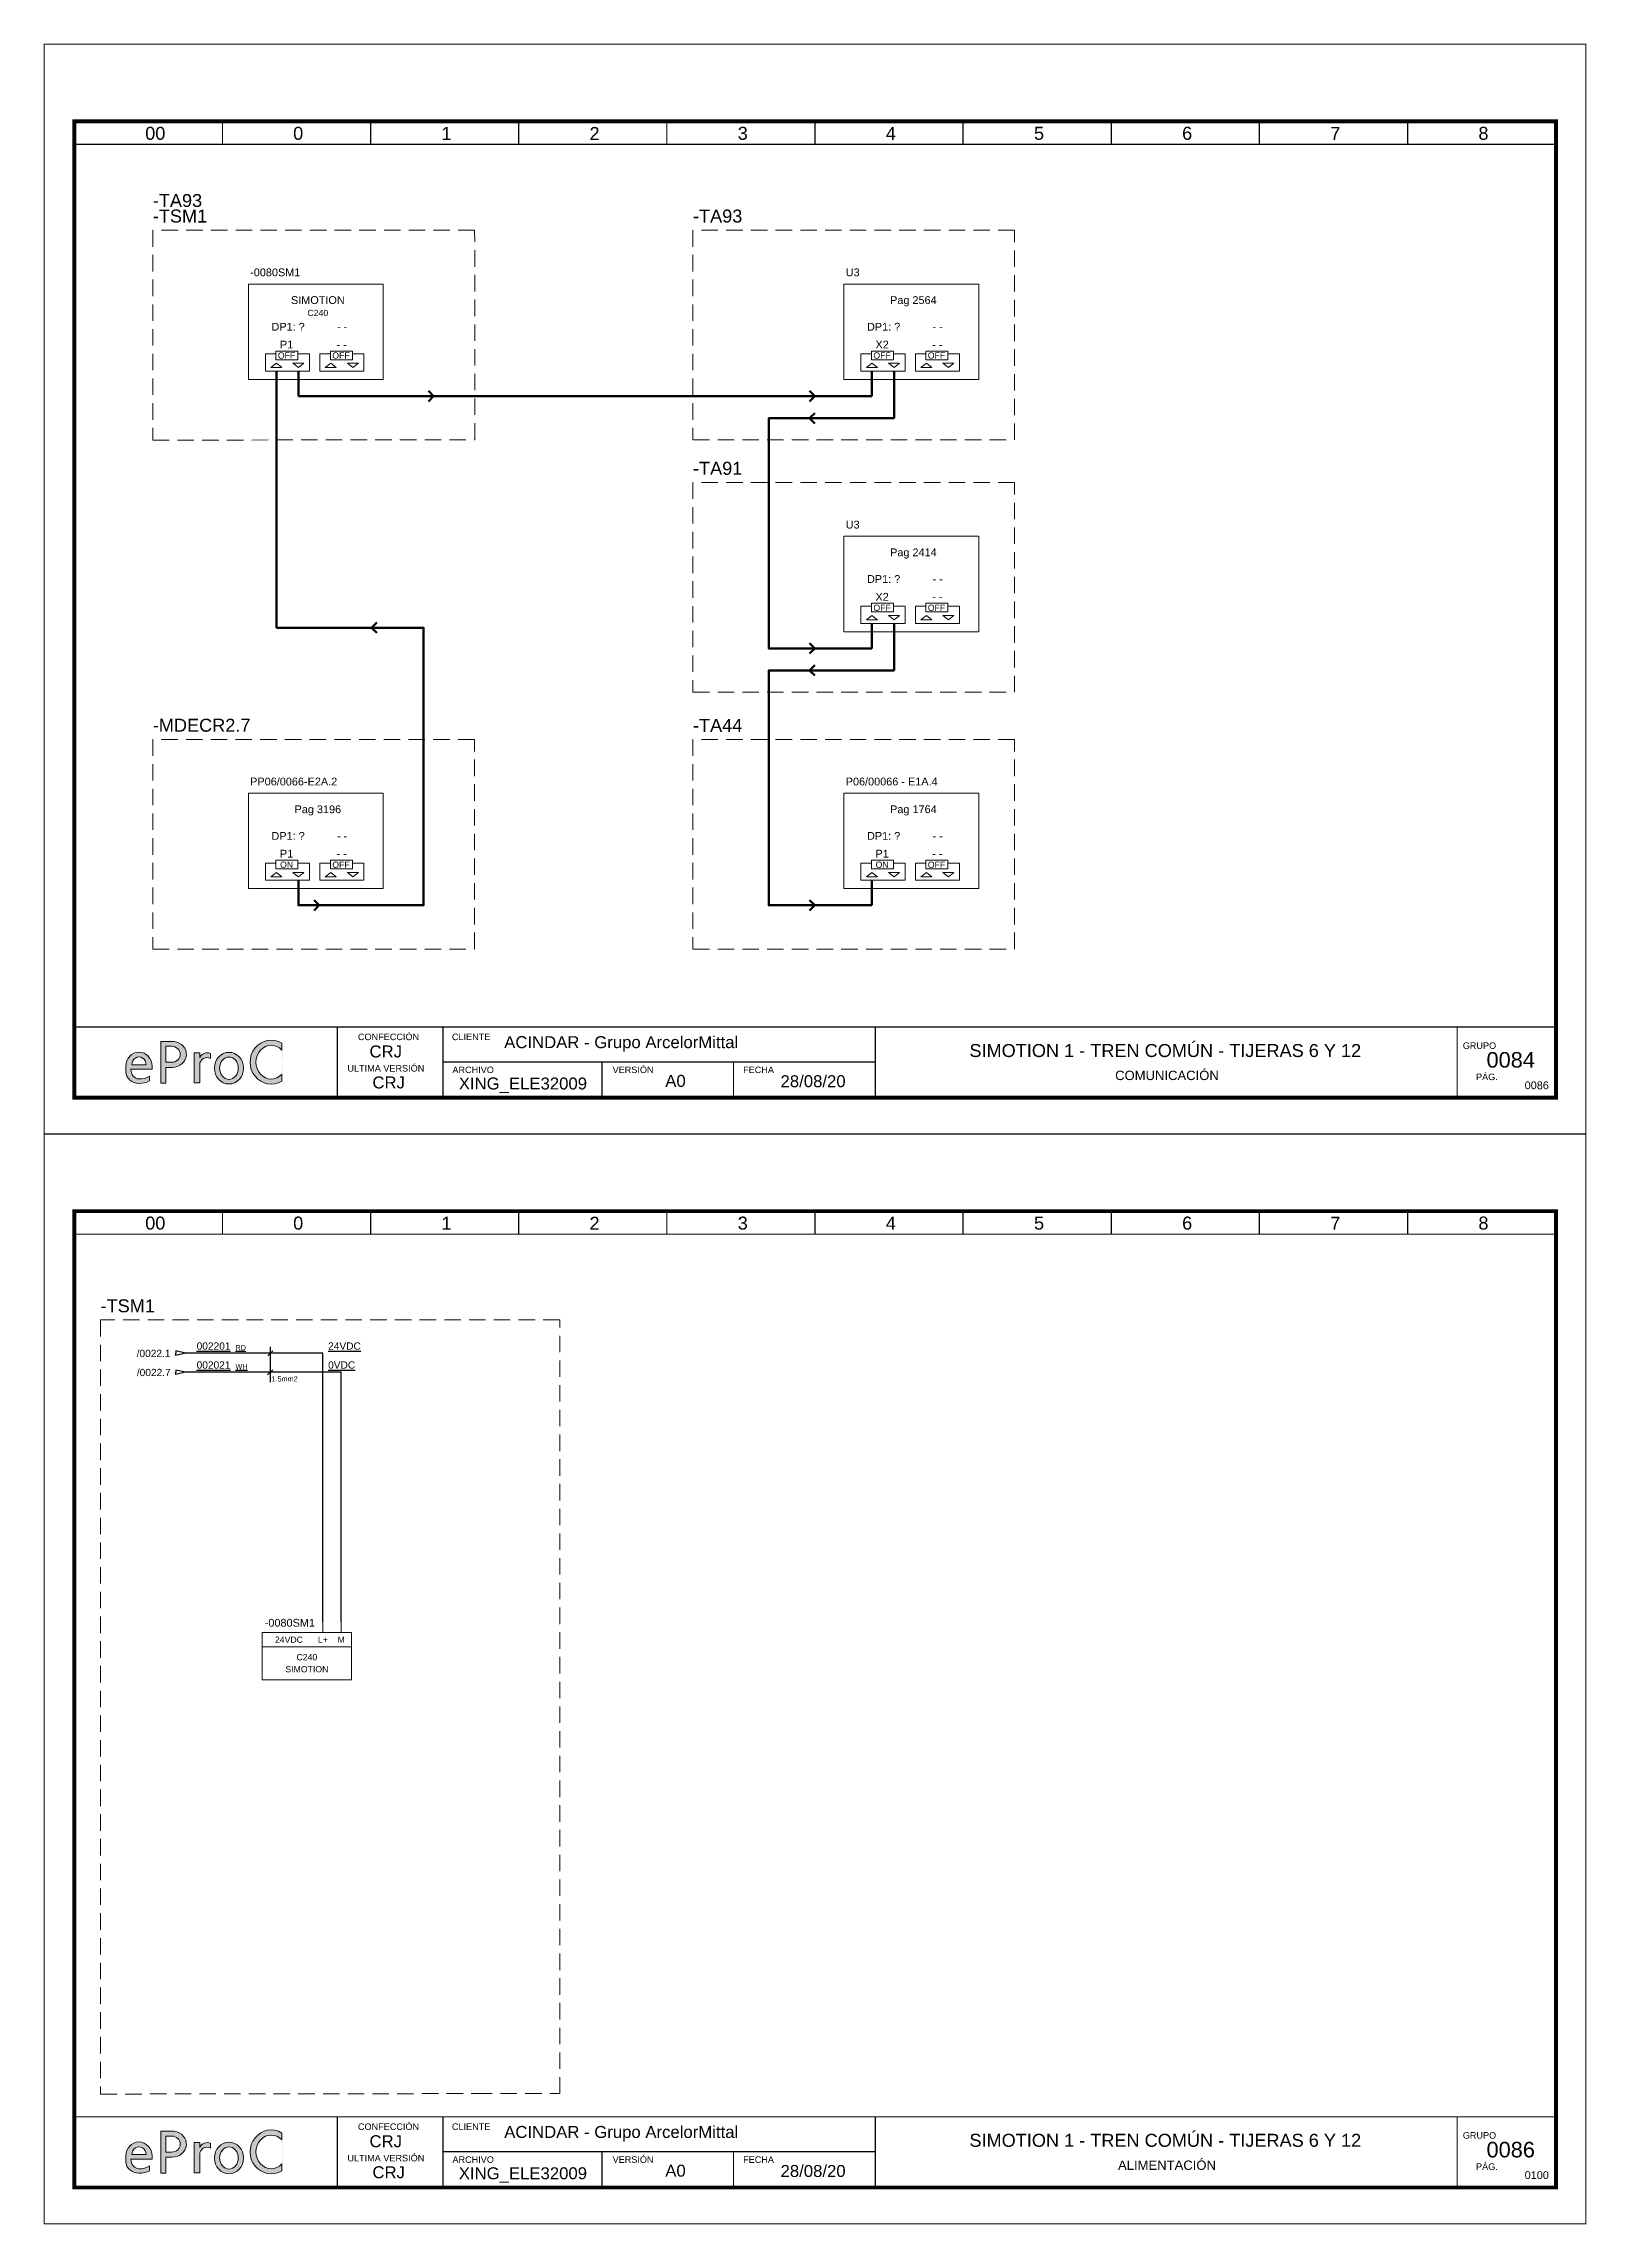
# Model space of a CAD drawing. Header units: millimetres. Extents: x 0 to 14510, y -7775 to 297.
# Drawn here: x 389.8 to 687, y -2793.9 to -2373.7 of the extents above; entities that cross this region are included whole.
import ezdxf
from ezdxf.enums import TextEntityAlignment as Align

# ---------------------------------------------------------------- set-up
doc = ezdxf.new("R2010")
doc.units = ezdxf.units.MM
doc.linetypes.add('HIDDEN2', pattern=[4.762499999999999, 3.175, -1.5875])
for name, color, linetype, lineweight in [('Cables eProC', 81, 'Continuous', 25), ('eProC - L2', 41, 'Continuous', 20), ('Referencias eProC', 61, 'Continuous', 25), ('Rótulo eProC', 222, 'Continuous', 25), ('Textos eProC', 41, 'Continuous', 25)]:
    doc.layers.add(name, color=color, linetype=linetype, lineweight=lineweight)
doc.layers.add('TEXTOS', color=150, linetype='Continuous')
doc.styles.get("Standard").update_dxf_attribs({"font": 'arial.ttf'})

msp = doc.modelspace()

# ---------------------------------------------------------------- texts
at = {"layer": 'Cables eProC', "attachment_point": 1}
for s, insert, char_height in [('{\\L002201}', (419.2817835698725, -2623.941979728437), 1.4), ('{\\LRD}', (426.7599362474057, -2624.453952546691), 1), ('{\\L24VDC}', (444.6163067995067, -2623.941979728437), 1.4), ('{\\L002021}', (419.2817835698725, -2627.594575279702), 1.4), ('{\\LWH}', (426.7599362474057, -2628.106548097956), 1), ('{\\L0VDC}', (444.6163067995067, -2627.594575279702), 1.4)]:
    msp.add_mtext_dynamic_manual_height_columns(s, width=4.535518463554467, gutter_width=12.5, heights=[0], dxfattribs=dict(at, insert=insert, char_height=char_height))
at = {"layer": 'TEXTOS', "insert": (433.7015547342244, -2630.472847469623), "char_height": 1, "attachment_point": 1}
msp.add_mtext_dynamic_manual_height_columns('1.5mm2', width=11.45518471732066, gutter_width=12.5, heights=[0], dxfattribs=at)
at = {"layer": 'Textos eProC', "char_height": 2.5, "attachment_point": 7}
for s, insert in [('-TA93', (410.8359350323572, -2405.183340932724)), ('-TSM1', (410.8359350323572, -2408.178570535857)), ('-TA93', (514.9121957039297, -2408.178570535845)), ('-TA91', (514.9121957039297, -2456.785681988269)), ('-MDECR2.7', (410.8359350323572, -2506.29509812067)), ('-TA44', (514.9121957039297, -2506.29509812067)), ('-TSM1', (400.7685693987003, -2618.178570535857))]:
    msp.add_mtext_dynamic_manual_height_columns(s, width=18.31215520775731, gutter_width=12.5, heights=[0], dxfattribs=dict(at, insert=insert))

# ---------------------------------------------------------------- blocks, each defined once
blk = doc.blocks.new('eProC - Rótulo')
at = {"layer": 'eProC - L2', "lineweight": 0}
h = blk.add_hatch(color=256, dxfattribs=at)
h.dxf.hatch_style = 1
edge = h.paths.add_edge_path()
edge.add_ellipse((18.25213672028826, -196.9261742999511), major_axis=(0, 2.69398394157768), ratio=0.9394639537380453, start_angle=270, end_angle=450)
edge.add_line((15.721235915227, -196.9261742999488), (15.721235915227, -198.0262406689194))
edge.add_ellipse((18.25213672028826, -198.0262406689176), major_axis=(-2.530900805061371, 0), ratio=0.8765219452336325, start_angle=0, end_angle=90.00000003045925)
edge.add_arc((18.27335383050047, -195.5607843947532), 4.683894425901206, 269.7404606443341, 295.7776069626162)
edge.add_line((20.31028205640587, -199.7785788889764), (20.29822599010674, -198.8274645321544))
edge.add_arc((18.53107238730183, -196.3659306924278), 3.030178328089625, 264.718299702173, 305.6748497988437, ccw=False)
edge.add_ellipse((18.25213672028826, -197.5293953656246), major_axis=(0, -1.853847971147125), ratio=0.8438195784126398, start_angle=270, end_angle=360, ccw=False)
edge.add_line((16.68782350683375, -197.5293953656246), (20.78303752534953, -197.5293953656246))
edge.add_line((20.78303752534953, -197.5293953656246), (20.78303752534964, -196.9261742999511))
edge = h.paths.add_edge_path(flags=16)
edge.add_line((19.61407906036493, -196.6747056132363), (16.8901943802116, -196.6747056132363))
edge.add_ellipse((18.25213672028826, -196.6524970348587), major_axis=(0, 1.493762606582783), ratio=0.9118536529786326, start_angle=269.14812120263406, end_angle=450.85187879736594, ccw=False)
edge = h.paths.add_edge_path()
edge.add_ellipse((24.53606879678694, -194.6480166949741), major_axis=(2.859551306712874, 0), ratio=0.8879042817777737, start_angle=271.7431843167558, end_angle=440.0131197538371)
edge.add_line((25.03197981647497, -192.1474811884746), (22.43893209419025, -192.1474811884746))
edge.add_line((22.43893209419025, -192.1474811884746), (22.43893209419025, -197.188480772912))
edge.add_line((22.43893209419025, -197.188480772912), (22.43893209419025, -200.2321034925712))
edge.add_line((22.43893209419025, -200.2321034925712), (23.45480529619465, -200.2321034925712))
edge.add_line((23.45480529619465, -200.2321034925712), (23.45480529619465, -197.1858495332467))
edge.add_line((23.45480529619465, -197.1858495332467), (24.62305523908697, -197.1858495332467))
edge = h.paths.add_edge_path(flags=16)
edge.add_line((23.45480529619465, -196.1897923405218), (23.45480529619465, -193.1062410494224))
edge.add_line((23.45480529619465, -193.1062410494224), (24.53606879676522, -193.1062410494224))
edge.add_ellipse((24.53606879678694, -194.6480166949741), major_axis=(1.681458667494562, 0), ratio=0.9169274721736568, start_angle=270, end_angle=450, ccw=False)
edge.add_line((24.53606879683048, -196.1897923405218), (23.45480529619465, -196.1897923405218))
h.paths.add_polyline_path([(28.88337502731326, -200.1686943225809), (29.96274090268548, -200.1686943225809), (29.96274090268548, -196.6621550902314, -0.5790308252155739), (32.03007794970472, -195.4418327159001), (32.03007794970472, -194.4851599634876, 0.4270023526849942), (29.96274090268548, -195.3092403231453), (29.96274090268548, -194.3667890582274), (28.88337502731326, -194.3667890582274)])
edge = h.paths.add_edge_path()
edge.add_ellipse((35.59266709558801, -197.314602608275), major_axis=(0, 3.050109259531877), ratio=0.9167500623092966, start_angle=0, end_angle=360)
edge = h.paths.add_edge_path(flags=16)
edge.add_ellipse((35.59266709558801, -197.314602608275), major_axis=(0, 2.152249407964542), ratio=0.8331707360348017, start_angle=0, end_angle=360)
edge = h.paths.add_edge_path()
edge.add_ellipse((43.71944930917152, -196.1511172593932), major_axis=(0, -3.250497670981453), ratio=0.9018554990975474, start_angle=135.331656941236, end_angle=404.668343058764, ccw=False)
edge.add_line((45.78028465666421, -193.8394023104156), (45.78028465666421, -192.5089534251097))
edge.add_ellipse((43.71944930917152, -196.1511172593932), major_axis=(0, -4.224315765563161), ratio=0.963019127378297, start_angle=149.5633998648684, end_angle=390.4366001351317)
edge.add_line((45.78028465666421, -199.7932810936768), (45.78028465666421, -198.4628322083709))
at = {"layer": 'eProC - L2', "lineweight": 5, "const_width": 0.233}
for points in [[(0, 0), (297, 0), (297, -210.0000000000002), (0, -210), (0, 0)], [(5.783499999999549, -189.4009999999998), (291.2164999999995, -189.4009999999998)], [(56.47486139750822, -202.9226231724861), (56.47486139750822, -189.3236231724859)], [(76.84365215121034, -202.9226231724861), (76.84365215121034, -189.3236231724859)], [(160.1370160879637, -203), (160.1370160879637, -189.4009999999998)], [(76.84365215121034, -196.123123172486), (160.1370160879637, -196.123123172486)], [(107.4632783138395, -202.9226231724861), (107.4632783138395, -196.123123172486)], [(132.7952386088173, -202.9226231724861), (132.7952386088173, -196.123123172486)]]:
    blk.add_lwpolyline(points, dxfattribs=at)
at = {"layer": 'eProC - L2', "lineweight": 40, "const_width": 0.75}
blk.add_lwpolyline([(5.783499999999549, -203), (291.2505000000001, -203), (291.2850000000003, -14.87246776690426), (5.817999999999756, -14.87246776690426)], close=True, dxfattribs=at)
at = {"layer": 'eProC - L2', "lineweight": 5, "const_width": 0.233}
for points in [[(34.34049999999991, -19.30656616285751), (5.783499999999663, -19.30656616285751), (5.783499999999549, -14.87246776690426), (34.34049999999979, -14.87246776690426)], [(62.89750000000026, -19.30656616285751), (34.34050000000002, -19.30656616285751), (34.34049999999979, -14.87246776690426), (62.89750000000004, -14.87246776690426)], [(91.4375, -19.30656616285796), (62.88049999999976, -19.30656616285796), (62.88049999999976, -14.87246776690426), (91.4375, -14.87246776690426)], [(119.9608131526145, -19.30656616285796), (91.40381315261425, -19.30656616285796), (91.40381315261413, -14.87246776690472), (119.9608131526143, -14.87246776690472)], [(148.517813152615, -19.30656616285796), (119.9608131526147, -19.30656616285796), (119.9608131526143, -14.87246776690472), (148.5178131526145, -14.87246776690472)], [(177.0578131526145, -19.30656616285842), (148.5008131526142, -19.30656616285842), (148.5008131526142, -14.87246776690472), (177.0578131526145, -14.87246776690472)], [(205.581126305229, -19.30656616285751), (177.0241263052287, -19.30656616285751), (177.0241263052285, -14.87246776690426), (205.5811263052287, -14.87246776690426)], [(234.1381263052294, -19.30656616285751), (205.5811263052292, -19.30656616285751), (205.5811263052287, -14.87246776690426), (234.138126305229, -14.87246776690426)], [(262.6781263052289, -19.30656616285796), (234.1211263052287, -19.30656616285796), (234.1211263052287, -14.87246776690426), (262.6781263052289, -14.87246776690426)], [(291.2014394578434, -19.30656616285751), (262.6444394578432, -19.30656616285751), (262.644439457843, -14.87246776690426), (291.2014394578432, -14.87246776690426)]]:
    blk.add_lwpolyline(points, close=True, dxfattribs=at)
at = {"layer": 'eProC - L2', "lineweight": 0}
for points in [[(22.43893209419025, -197.188480772912), (22.43893209419025, -192.1474811884746), (25.03197981648179, -192.1474811884746)], [(23.45480529619465, -197.188480772912), (23.45480529619465, -200.2321034925712), (22.43893209419025, -200.2321034925712), (22.43893209419025, -192.1474811884746), (23.45480529619465, -192.1474811884746)], [(23.45480529619465, -193.1062410494224), (23.45480529619465, -196.1897923405218)], [(24.5360687967883, -193.1062410494224), (23.45480529619465, -193.1062410494224), (23.45480529619465, -196.1897923405218), (24.5360687967883, -196.1897923405218)], [(45.78028465666421, -192.5089534251097), (45.78028465666421, -193.8394023104156)], [(15.721235915227, -196.9261742999511), (15.721235915227, -198.0262406689176)], [(16.89019438021217, -196.6747056132363), (19.61407906036425, -196.6747056132363)], [(20.78303752534953, -197.5293953656246), (20.78303752534953, -196.9261742999511)], [(24.62305523906866, -197.1858495332467), (23.45480529619465, -197.1858495332467)], [(29.96274090268548, -196.6284768904829), (29.96274090268548, -200.1686943225809), (28.88337502731326, -200.1686943225809), (28.88337502731326, -194.3667890582274), (29.96274090268548, -194.3667890582274), (29.96274090268548, -195.3092403231431)], [(32.03007794970472, -195.4418327159001), (32.03007794970472, -194.4851599634871)], [(20.78303752534953, -197.5293953656246), (16.68782350683296, -197.5293953656246)], [(20.31028205640587, -199.7785788889755), (20.29822599010674, -198.8274645321535)], [(45.78028465666421, -198.4628322083713), (45.78028465666421, -199.7932810936768)]]:
    blk.add_lwpolyline(points, dxfattribs=at)
at = {"layer": 'eProC - L2', "lineweight": 0, "const_width": 0.233}
blk.add_lwpolyline([(272.2141748043123, -203), (272.2141748043123, -189.4009999999998)], dxfattribs=at)
at = {"layer": 'eProC - L2', "lineweight": 0}
for centre, radius, start, end in [((31.34663979589845, -196.6453159903344), 1.384001337398694, 60.40847701888465, 180.6971331110832), ((31.39091835090221, -195.8868887166072), 1.540574078083927, 65.48798580094844, 157.9783705209563), ((18.53107238730195, -196.3659306924278), 3.030178328089643, 264.7182996994936, 305.674849798842), ((18.27335383050047, -195.5607843947532), 4.683894425901305, 269.7404606254545, 295.7776069626336)]:
    blk.add_arc(centre, radius, start, end, dxfattribs=at)
for centre, major_axis, ratio, start_param, end_param in [((24.53606879678694, -194.6480166949741), (1.681458667494562, 0), 0.9169274721736568, 4.71238898038469, 7.853981633974483), ((24.53606879678694, -194.6480166949741), (2.859551306712874, 0), 0.8879042817777737, 4.742813286181207, 7.679677691676559), ((43.71944930917152, -196.1511172593932), (0, -4.224315765563161), 0.963019127378297, 2.610373768118795, 6.814404192650585), ((43.71944930917152, -196.1511172593932), (0, -3.250497670981453), 0.9018554990975474, 2.361982995804007, 7.062794964965373), ((18.25213672028826, -196.9261742999511), (0, 2.69398394157768), 0.9394639537380453, 4.71238898038469, 7.853981633974483), ((18.25213672028826, -196.6524970348587), (0, 1.493762606582783), 0.9118536529786326, 4.697520890542724, 7.868849723816449), ((18.25213672028826, -198.0262406689176), (-2.530900805061371, 0), 0.8765219452336325, 0, 1.570796327326511), ((18.25213672028826, -197.5293953656246), (0, -1.853847971147125), 0.8438195784126398, 4.71238898038469, 6.283185307179586)]:
    blk.add_ellipse(centre, major_axis=major_axis, ratio=ratio, start_param=start_param, end_param=end_param, dxfattribs=at)
for major_axis, ratio in [((0, 3.050109259531877), 0.9167500623092966), ((0, 2.152249407964542), 0.8331707360348017)]:
    blk.add_ellipse((35.59266709558801, -197.314602608275), major_axis=major_axis, ratio=ratio, dxfattribs=at)
at = {"layer": 'eProC - L2', "lineweight": 20, "char_height": 2.5, "attachment_point": 7}
for s, insert in [('{\\fArial|b0|i0|c0|p18;00}', (19.45209767577444, -18.45176193203861)), ('{\\fArial|b0|i0|c0|p18;0}', (47.95841082838848, -18.45176193204053)), ('{\\fArial|b0|i0|c0|p18;1}', (76.51541082838872, -18.45176193203906)), ('{\\fArial|b0|i0|c0|p18;2}', (105.0554108283887, -18.45176193203906)), ('{\\fArial|b0|i0|c0|p18;3}', (133.6124108283885, -18.45176193203906)), ('{\\fArial|b0|i0|c0|p18;4}', (162.1354108283886, -18.45176193203906)), ('{\\fArial|b0|i0|c0|p18;5}', (190.6924108283889, -18.45176193203906)), ('{\\fArial|b0|i0|c0|p18;6}', (219.2324108283888, -18.45176193203906)), ('{\\fArial|b0|i0|c0|p18;7}', (247.7714108283886, -18.45176193203906)), ('{\\fArial|b0|i0|c0|p18;8}', (276.3114108283885, -18.45176193203906))]:
    blk.add_mtext(s, dxfattribs=dict(at, insert=insert))
at = {"layer": 'eProC - L2', "attachment_point": 7}
for s, insert, char_height in [('{\\fArial|b0|i0|c0|p18;CONFECCIÓN }', (60.44413231986846, -191.9323770540059), 1.255239842187869), ('{\\fArial|b0|i0|c0|p18;CRJ}', (62.66984818896753, -195.2786288782686), 2.305149634601388), ('{\\fArial|b0|i0|c0|p18;CLIENTE}', (78.54848969712793, -191.9323770540059), 1.255239842187869), ('{\\fArial|b0|i0|c0|p18;ACINDAR - Grupo ArcelorMittal}', (88.62083612340257, -194.1530265221377), 2.305149634601388), ('{\\fArial|b0|i0|c0|p18;GRUPO}', (273.3085936568314, -193.6147217329662), 1.255239842187869), ('{\\fArial|b0|i0|c0|p18;ULTIMA VERSIÓN}', (58.41840193245116, -197.989487357172), 1.255239842187869), ('{\\fArial|b0|i0|c0|p18;ARCHIVO}', (78.64627760704661, -198.2800028847432), 1.255239842187869), ('{\\fArial|b0|i0|c0|p18;VERSIÓN}', (109.503126452717, -198.2800028847432), 1.255239842187869), ('{\\fArial|b0|i0|c0|p18;FECHA}', (134.6501022744314, -198.2800028847432), 1.255239842187869), ('{\\fArial|b0|i0|c0|p18;CRJ}', (63.23684171670493, -201.2539878171506), 2.305149634601388), ('{\\fArial|b0|i0|c0|p18;XING_ELE32009}', (79.87327899639467, -202.087657779754), 2.305149634601388), ('{\\fArial|b0|i0|c0|p18;A0}', (119.6550813409899, -200.9525265221378), 2.305149634601388), ('{\\fArial|b0|i0|c0|p18;28/08/20}', (141.867730192314, -201.0108573813513), 2.305149634601388), ('{\\fArial|b0|i0|c0|p18;PÁG.}', (275.8581421672325, -199.6374450480862), 1.255239842187869)]:
    blk.add_mtext(s, dxfattribs=dict(at, insert=insert, char_height=char_height))
at = {"layer": 'eProC - L2', "insert": (215.9882582192838, -192.6668423217829), "char_height": 2.5, "width": 89.0142959662885, "attachment_point": 2}
blk.add_mtext('{\\fArial|b0|i0|c0|p18;SIMOTION 1 - TREN COMÚN - TIJERAS 6 Y 12}', dxfattribs=at)
at = {"layer": 'eProC - L2'}
for tag, p in [('GR', (284.9388241817146, -193.1055635700077)), ('PG', (284.9388241817146, -198.932405996431))]:
    blk.add_attdef(tag, text='', height=3, dxfattribs=at).set_placement(p, align=Align.MIDDLE)
blk.add_attdef('DESCRIPCIÓN', text='', height=1.8, dxfattribs=at).set_placement((216.3124805672701, -199.6093158954159), align=Align.CENTER)
blk = doc.blocks.new('eProC_NodoProfibus_01')
at = {"layer": 'eProC - L2'}
for points in [[(25.97183417336782, 0), (0, 0), (0, -18.38337432373828), (25.97183417336782, -18.38337432373828)], [(5.302181494513206, -12.91763074787559), (9.55191160189861, -12.91763074787559), (9.55191160189861, -14.57874488312791), (5.302181494513206, -14.57874488312791)], [(15.78530959510317, -12.91763074787559), (20.03503970248858, -12.91763074787559), (20.03503970248858, -14.57874488312791), (15.78530959510317, -14.57874488312791)]]:
    blk.add_lwpolyline(points, close=True, dxfattribs=at)
for points in [[(5.302181494513206, -13.45706300269921), (3.267187919849675, -13.45706300269921), (3.267187919849675, -16.77929108756234), (11.76664849283407, -16.77929108756234), (11.76664849283407, -13.45706300269921), (9.55191160189861, -13.45706300269921)], [(6.454485634720186, -16.09765482004059), (5.392053063096682, -15.26709779882458), (4.329620491473179, -16.09765482004059), (6.454485634720186, -16.09765482004059)], [(8.579350777963555, -15.26709779882458), (9.641783349587058, -16.09765482004059), (10.70421592121056, -15.26709779882458), (8.579350777963555, -15.26709779882458)], [(15.78530959510317, -13.45706300269921), (13.75031602043964, -13.45706300269921), (13.75031602043964, -16.77929108756234), (22.24977659342403, -16.77929108756234), (22.24977659342403, -13.45706300269921), (20.03503970248858, -13.45706300269921)], [(16.93761373531015, -16.09765482004059), (15.87518116368665, -15.26709779882458), (14.81274859206314, -16.09765482004059), (16.93761373531015, -16.09765482004059)], [(19.06247887855352, -15.26709779882458), (20.12491145017702, -16.09765482004059), (21.18734402180053, -15.26709779882458), (19.06247887855352, -15.26709779882458)]]:
    blk.add_lwpolyline(points, dxfattribs=at)
for tag, p in [('GXX', (0.3677576329246222, 3.651825987350094)), ('KXXX.X', (0.3349646865681279, 1.500820953100629))]:
    blk.add_attdef(tag, p, '', height=1.5, dxfattribs=at)
for tag, height, p in [('DESC1', 1.5, (13.37395459467916, -3.844435856450218)), ('DP1', 1.5, (7.639299820324595, -8.97878210896124)), ('DESC2', 1.2, (13.37395459467916, -6.17730029210361)), ('DP2', 1.5, (18.06213977069638, -8.97878210896124)), ('P1', 1.5, (7.349685138984569, -12.41005098501228)), ('P2', 1.5, (17.97725180494854, -12.41005098501137)), ('R1', 1.2, (7.349685138984569, -14.37197133017071)), ('R2', 1.2, (17.83281323957453, -14.37197133017071))]:
    blk.add_attdef(tag, text='', height=height, dxfattribs=at).set_placement(p, align=Align.CENTER)
blk = doc.blocks.new('eProC_B80_03')
at = {"layer": 'eProC - L2'}
for points in [[(0, -2.029801491128637), (0, 0)], [(3.525773258892514, -2.029801491128637), (3.525773258892514, 0)]]:
    blk.add_lwpolyline(points, dxfattribs=at)
for points in [[(-11.65892959902339, -2.029801491128637), (5.531823752000491, -2.029801491128637), (5.531823752000491, -11.16379708876502), (-11.65892959902339, -11.16379708876502)], [(-11.65892959902339, -2.029801491128637), (5.531823752000491, -2.029801491128637), (5.531823752000491, -4.757514862910284), (-11.65892959902339, -4.757514862910284)]]:
    blk.add_lwpolyline(points, close=True, dxfattribs=at)
for tag, p in [('GXX', (-11.29396888646443, 1.295610517567184)), ('UXX.X', (-11.18172382465309, -0.8984093470926382))]:
    blk.add_attdef(tag, p, '', height=1.5, dxfattribs=at)
for tag, p in [('ALIM', (-6.522334250497806, -4.006005654719047)), ('A', (0.01725586090651632, -4.006005654719047)), ('B', (3.54302911979903, -4.006005654719047)), ('DESC1', (-3.063552923511452, -7.373911156779286)), ('DESC2', (-3.063552923511452, -9.688372897267982))]:
    blk.add_attdef(tag, text='', height=1.2, dxfattribs=at).set_placement(p, align=Align.CENTER)
blk = doc.blocks.new('eProC - Referencia Cable')
at = {"layer": 'Referencias eProC'}
for points in [[(0, 0), (-1.863388116944407, 0.4313419375316698), (-1.863388116944407, 0)], [(0, 0), (-1.863388116944407, -0.4313419375316698), (-1.863388116944407, 0)]]:
    blk.add_lwpolyline(points, dxfattribs=at)
blk.add_attdef('/XX.X', text='', height=1.4, dxfattribs=at).set_placement((-2.869272252259179, -0.7328899879939854), align=Align.RIGHT)

# ---------------------------------------------------------------- linework, layer by layer
at = {"layer": 'Cables eProC', "lineweight": 50}
for p, q in [((434.651233018256, -2486.225153883586), (434.6512330182558, -2436.773945172939)), ((438.9009633047463, -2441.598477222735), (438.9009633047463, -2436.77394517294)), ((549.3929250048504, -2441.598477222737), (549.3929250048495, -2436.77394517294)), ((553.6426552913388, -2445.848207509224), (553.6426552913399, -2436.773945172941)), ((464.9364570699084, -2441.598477222735), (463.9364570699084, -2440.598477222735)), ((464.9364570699084, -2441.598477222735), (463.9364570699084, -2440.598477222735)), ((538.3628388519403, -2441.598477222738), (537.3628388519403, -2440.598477222738)), ((538.3628388519403, -2441.598477222738), (537.3628388519403, -2440.598477222738)), ((438.9009633047463, -2441.598477222735), (549.3929250048507, -2441.598477222736)), ((464.9364570699084, -2441.598477222735), (463.9364570699084, -2442.598477222735)), ((464.9364570699084, -2441.598477222735), (463.9364570699084, -2442.598477222735)), ((538.3628388519403, -2441.598477222738), (537.3628388519403, -2442.598477222738)), ((538.3628388519403, -2441.598477222738), (537.3628388519403, -2442.598477222738)), ((537.3628388519403, -2445.848207509223), (538.3628388519403, -2444.848207509223)), ((537.3628388519403, -2445.848207509223), (538.3628388519403, -2444.848207509223)), ((537.3628388519403, -2445.848207509223), (538.3628388519403, -2446.848207509223)), ((537.3628388519403, -2445.848207509223), (538.3628388519403, -2446.848207509223)), ((452.9826054680537, -2486.225153883585), (453.9826054680537, -2485.225153883585)), ((452.9826054680537, -2486.225153883585), (453.9826054680537, -2485.225153883585)), ((452.9826054680537, -2486.225153883585), (453.9826054680537, -2487.225153883585)), ((452.9826054680537, -2486.225153883585), (453.9826054680537, -2487.225153883585)), ((549.3929250048504, -2490.20558867516), (549.3929250048495, -2485.381056625363)), ((553.6426552913388, -2494.455318961647), (553.6426552913399, -2485.381056625364)), ((538.3628388519403, -2490.205588675162), (537.3628388519403, -2489.205588675162)), ((538.3628388519403, -2490.205588675162), (537.3628388519403, -2489.205588675162)), ((538.3628388519403, -2490.205588675162), (537.3628388519403, -2491.205588675162)), ((538.3628388519403, -2490.205588675162), (537.3628388519403, -2491.205588675162)), ((537.3628388519403, -2494.455318961647), (538.3628388519403, -2493.455318961647)), ((537.3628388519403, -2494.455318961647), (538.3628388519403, -2493.455318961647)), ((537.3628388519403, -2494.455318961647), (538.3628388519403, -2495.455318961647)), ((537.3628388519403, -2494.455318961647), (538.3628388519403, -2495.455318961647)), ((549.3929250048504, -2539.715004807561), (549.3929250048495, -2534.890472757765)), ((442.9084265982794, -2539.715004807563), (441.9084265982794, -2538.715004807563)), ((442.9084265982794, -2539.715004807563), (441.9084265982794, -2538.715004807563)), ((442.9084265982794, -2539.715004807563), (441.9084265982794, -2540.715004807563)), ((442.9084265982794, -2539.715004807563), (441.9084265982794, -2540.715004807563)), ((538.3628388519403, -2539.715004807563), (537.3628388519403, -2538.715004807563)), ((538.3628388519403, -2539.715004807563), (537.3628388519403, -2538.715004807563)), ((538.3628388519403, -2539.715004807563), (537.3628388519403, -2540.715004807563)), ((538.3628388519403, -2539.715004807563), (537.3628388519403, -2540.715004807563))]:
    msp.add_line(p, q, dxfattribs=at)
at = {"layer": 'Cables eProC'}
for p, q in [((443.5870151547061, -2626.02625212074), (417.1201844453869, -2626.02625212074)), ((443.587015154706, -2677.81793345687), (443.5870151547061, -2626.02625212074)), ((447.1127884135985, -2629.702682834863), (417.1538712927727, -2629.702682834863)), ((447.1127884135985, -2677.81793345687), (447.1127884135985, -2629.702682834863))]:
    msp.add_line(p, q, dxfattribs=at)
at = {"layer": 'Cables eProC', "lineweight": 50}
for points in [[(553.6426552913388, -2445.848207509224), (529.5145945027325, -2445.848207509224), (529.5145945027325, -2490.205588675162), (549.3929250048504, -2490.20558867516)], [(438.9009633047463, -2534.890472757765), (438.900963304746, -2539.715004807563), (463.0153713276668, -2539.715004807563), (463.0153713276669, -2486.225153883586), (434.651233018256, -2486.225153883586)], [(553.6426552913388, -2494.455318961647), (529.5145945027325, -2494.455318961648), (529.5145945027325, -2539.715004807563), (549.3929250048504, -2539.715004807561)]]:
    msp.add_lwpolyline(points, dxfattribs=at)
at = {"layer": 'eProC - L2', "linetype": 'HIDDEN2'}
for points in [[(410.8359350323572, -2409.619687487761), (410.835935032357, -2450.077675752052), (410.835935032357, -2450.077675752052), (472.7566262198517, -2449.988679617089), (472.9052399573754, -2449.988466020503), (472.8472195252114, -2409.619687487756), (410.8359350323572, -2409.619687487761)], [(514.9121957039297, -2409.619687487745), (514.9121957039297, -2450.033177684571)], [(514.9121957039297, -2450.033177684571), (576.8781835441041, -2450.033177684571), (576.8781835441041, -2409.619687487745), (514.9121957039297, -2409.619687487745)], [(514.9121957039297, -2458.226798940169), (514.9121957039297, -2498.640289136994)], [(514.9121957039297, -2498.640289136994), (576.8781835441041, -2498.640289136994), (576.8781835441041, -2458.226798940168), (514.9121957039297, -2458.226798940168)], [(410.8359350323572, -2507.73621507257), (410.8359350323572, -2548.149705269395)], [(410.8359350323572, -2548.149705269395), (472.8019228725316, -2548.149705269395), (472.8019228725316, -2507.736215072569), (410.8359350323572, -2507.736215072569)], [(514.9121957039297, -2507.73621507257), (514.9121957039297, -2548.149705269396)], [(514.9121957039297, -2548.149705269396), (576.8781835441041, -2548.149705269396), (576.8781835441041, -2507.73621507257), (514.9121957039297, -2507.73621507257)], [(400.7685693987003, -2619.619687487757), (400.7685693987003, -2733.971149647115), (400.7685693987003, -2768.784228429904), (473.0654189901559, -2768.695141067095), (489.2362747526785, -2768.695141067095), (489.2362747526787, -2619.619687487757), (400.7685693987003, -2619.619687487757)]]:
    msp.add_lwpolyline(points, dxfattribs=at)
at = {"layer": 'TEXTOS'}
for p, q in [((433.9873871880571, -2625.540018050238), (432.9873871880571, -2626.540018050238)), ((433.4563634324159, -2624.794701130349), (433.4563634324159, -2631.585790282502)), ((433.9563634324159, -2629.202682834863), (432.9563634324159, -2630.202682834863))]:
    msp.add_line(p, q, dxfattribs=at)

# ---------------------------------------------------------------- block references
at = {"color": 4}
ref = msp.add_blockref('eProC_NodoProfibus_01', (429.2591799551592, -2419.994654085378), dxfattribs=at)
ref.add_attrib('DP2', '- -', dxfattribs={"layer": 'eProC - L2', "height": 1.5}).set_placement((447.3213197258738, -2428.973436194363), align=Align.CENTER)
ref.add_attrib('KXXX.X', '-0080SM1', (429.5941446417273, -2418.493833132299), dxfattribs={"layer": 'eProC - L2', "height": 1.5})
ref.add_attrib('P1', 'P1', dxfattribs={"layer": 'eProC - L2', "height": 1.5}).set_placement((436.6088650941529, -2432.404705070403), align=Align.CENTER)
ref.add_attrib('DP1', 'DP1: ?', dxfattribs={"layer": 'eProC - L2', "height": 1.5}).set_placement((436.898479775482, -2428.973436194363), align=Align.CENTER)
ref.add_attrib('DESC2', 'C240', dxfattribs={"layer": 'eProC - L2', "height": 1.2}).set_placement((442.6331345498475, -2426.171954377503), align=Align.CENTER)
ref.add_attrib('DESC1', 'SIMOTION', dxfattribs={"layer": 'eProC - L2', "height": 1.5}).set_placement((442.6331345498475, -2423.839089941852), align=Align.CENTER)
ref.add_attrib('P2', '- -', dxfattribs={"layer": 'eProC - L2', "height": 1.5}).set_placement((447.2364317601168, -2432.404705070403), align=Align.CENTER)
ref.add_attrib('R1', 'OFF', dxfattribs={"layer": 'eProC - L2', "height": 1.2}).set_placement((436.6088650941529, -2434.366625415547), align=Align.CENTER)
ref.add_attrib('R2', 'OFF', dxfattribs={"layer": 'eProC - L2', "height": 1.2}).set_placement((447.0919931947574, -2434.366625415547), align=Align.CENTER)
ref = msp.add_blockref('eProC_NodoProfibus_01', (544.0008719417528, -2419.994654085378), dxfattribs=at)
ref.add_attrib('DP2', '- -', dxfattribs={"layer": 'eProC - L2', "height": 1.5}).set_placement((562.0630117124674, -2428.973436194363), align=Align.CENTER)
ref.add_attrib('KXXX.X', 'U3', (544.335836628321, -2418.493833132299), dxfattribs={"layer": 'eProC - L2', "height": 1.5})
ref.add_attrib('P1', 'X2', dxfattribs={"layer": 'eProC - L2', "height": 1.5}).set_placement((551.3505570807465, -2432.404705070403), align=Align.CENTER)
ref.add_attrib('DP1', 'DP1: ?', dxfattribs={"layer": 'eProC - L2', "height": 1.5}).set_placement((551.6401717620756, -2428.973436194363), align=Align.CENTER)
ref.add_attrib('DESC1', 'Pag 2564', dxfattribs={"layer": 'eProC - L2', "height": 1.5}).set_placement((557.3748265364411, -2423.839089941852), align=Align.CENTER)
ref.add_attrib('P2', '- -', dxfattribs={"layer": 'eProC - L2', "height": 1.5}).set_placement((561.9781237467105, -2432.404705070403), align=Align.CENTER)
ref.add_attrib('R1', 'OFF', dxfattribs={"layer": 'eProC - L2', "height": 1.2}).set_placement((551.3505570807465, -2434.366625415547), align=Align.CENTER)
ref.add_attrib('R2', 'OFF', dxfattribs={"layer": 'eProC - L2', "height": 1.2}).set_placement((561.833685181351, -2434.366625415547), align=Align.CENTER)
ref = msp.add_blockref('eProC_NodoProfibus_01', (544.0008719417528, -2468.601765537802), dxfattribs=at)
ref.add_attrib('DP2', '- -', dxfattribs={"layer": 'eProC - L2', "height": 1.5}).set_placement((562.0630117124674, -2477.580547646787), align=Align.CENTER)
ref.add_attrib('KXXX.X', 'U3', (544.335836628321, -2467.100944584723), dxfattribs={"layer": 'eProC - L2', "height": 1.5})
ref.add_attrib('P1', 'X2', dxfattribs={"layer": 'eProC - L2', "height": 1.5}).set_placement((551.3505570807465, -2481.011816522827), align=Align.CENTER)
ref.add_attrib('DP1', 'DP1: ?', dxfattribs={"layer": 'eProC - L2', "height": 1.5}).set_placement((551.6401717620756, -2477.580547646787), align=Align.CENTER)
ref.add_attrib('DESC1', 'Pag 2414', dxfattribs={"layer": 'eProC - L2', "height": 1.5}).set_placement((557.3748265364411, -2472.446201394276), align=Align.CENTER)
ref.add_attrib('P2', '- -', dxfattribs={"layer": 'eProC - L2', "height": 1.5}).set_placement((561.9781237467105, -2481.011816522827), align=Align.CENTER)
ref.add_attrib('R1', 'OFF', dxfattribs={"layer": 'eProC - L2', "height": 1.2}).set_placement((551.3505570807465, -2482.973736867971), align=Align.CENTER)
ref.add_attrib('R2', 'OFF', dxfattribs={"layer": 'eProC - L2', "height": 1.2}).set_placement((561.833685181351, -2482.973736867971), align=Align.CENTER)
ref = msp.add_blockref('eProC_NodoProfibus_01', (429.2591799551592, -2518.111181670203), dxfattribs=at)
ref.add_attrib('DP2', '- -', dxfattribs={"layer": 'eProC - L2', "height": 1.5}).set_placement((447.3213197258738, -2527.089963779188), align=Align.CENTER)
ref.add_attrib('KXXX.X', 'PP06/0066-E2A.2', (429.5941446417273, -2516.610360717124), dxfattribs={"layer": 'eProC - L2', "height": 1.5})
ref.add_attrib('P1', 'P1', dxfattribs={"layer": 'eProC - L2', "height": 1.5}).set_placement((436.6088650941529, -2530.521232655228), align=Align.CENTER)
ref.add_attrib('DP1', 'DP1: ?', dxfattribs={"layer": 'eProC - L2', "height": 1.5}).set_placement((436.898479775482, -2527.089963779188), align=Align.CENTER)
ref.add_attrib('DESC1', 'Pag 3196', dxfattribs={"layer": 'eProC - L2', "height": 1.5}).set_placement((442.6331345498475, -2521.955617526677), align=Align.CENTER)
ref.add_attrib('P2', '- -', dxfattribs={"layer": 'eProC - L2', "height": 1.5}).set_placement((447.2364317601168, -2530.521232655228), align=Align.CENTER)
ref.add_attrib('R1', 'ON', dxfattribs={"layer": 'eProC - L2', "height": 1.2}).set_placement((436.6088650941529, -2532.483153000372), align=Align.CENTER)
ref.add_attrib('R2', 'OFF', dxfattribs={"layer": 'eProC - L2', "height": 1.2}).set_placement((447.0919931947574, -2532.483153000372), align=Align.CENTER)
ref = msp.add_blockref('eProC_NodoProfibus_01', (544.0008719417528, -2518.111181670203), dxfattribs=at)
ref.add_attrib('DP2', '- -', dxfattribs={"layer": 'eProC - L2', "height": 1.5}).set_placement((562.0630117124674, -2527.089963779188), align=Align.CENTER)
ref.add_attrib('KXXX.X', 'P06/00066 - E1A.4', (544.335836628321, -2516.610360717124), dxfattribs={"layer": 'eProC - L2', "height": 1.5})
ref.add_attrib('P1', 'P1', dxfattribs={"layer": 'eProC - L2', "height": 1.5}).set_placement((551.3505570807465, -2530.521232655228), align=Align.CENTER)
ref.add_attrib('DP1', 'DP1: ?', dxfattribs={"layer": 'eProC - L2', "height": 1.5}).set_placement((551.6401717620756, -2527.089963779188), align=Align.CENTER)
ref.add_attrib('DESC1', 'Pag 1764', dxfattribs={"layer": 'eProC - L2', "height": 1.5}).set_placement((557.3748265364411, -2521.955617526677), align=Align.CENTER)
ref.add_attrib('P2', '- -', dxfattribs={"layer": 'eProC - L2', "height": 1.5}).set_placement((561.9781237467105, -2530.521232655228), align=Align.CENTER)
ref.add_attrib('R1', 'ON', dxfattribs={"layer": 'eProC - L2', "height": 1.2}).set_placement((551.3505570807465, -2532.483153000372), align=Align.CENTER)
ref.add_attrib('R2', 'OFF', dxfattribs={"layer": 'eProC - L2', "height": 1.2}).set_placement((561.833685181351, -2532.483153000372), align=Align.CENTER)
at = {"layer": 'Cables eProC'}
ref = msp.add_blockref('eProC - Rótulo', (389.9189344453871, -2373.781469838462), dxfattribs=at)
ref.add_attrib('HOJA', '0084', dxfattribs={"layer": 'Rótulo eProC', "color": 6, "height": 3}).set_placement((672.460216396531, -2569.489601985366), align=Align.MIDDLE)
ref.add_attrib('SIG', '0086', dxfattribs={"layer": 'Rótulo eProC', "color": 6, "height": 1.5}).set_placement((679.8076737603978, -2575.153103397225), align=Align.RIGHT)
ref.add_attrib('DESCRIPCIÓN', 'COMUNICACIÓN', dxfattribs={"layer": 'Rótulo eProC', "color": 6, "height": 1.8}).set_placement((606.2314150126576, -2573.390785733878), align=Align.CENTER)
ref = msp.add_blockref('eProC - Rótulo', (389.9189344453871, -2583.781469838462), dxfattribs=at)
ref.add_attrib('HOJA', '0086', dxfattribs={"layer": 'Rótulo eProC', "color": 6, "height": 3}).set_placement((672.460216396531, -2779.489601985366), align=Align.MIDDLE)
ref.add_attrib('SIG', '0100', dxfattribs={"layer": 'Rótulo eProC', "color": 6, "height": 1.5}).set_placement((679.8076737603978, -2785.153103397225), align=Align.RIGHT)
ref.add_attrib('DESCRIPCIÓN', 'ALIMENTACIÓN', dxfattribs={"layer": 'Rótulo eProC', "color": 6, "height": 1.8}).set_placement((606.2314150126576, -2783.390785733878), align=Align.CENTER)
for p, values in [((417.1201844453869, -2626.02625212074), {'/XX.X': '/0022.1'}), ((417.1538712927727, -2629.702682834863), {'/XX.X': '/0022.7'})]:
    msp.add_blockref('eProC - Referencia Cable', p, dxfattribs=at).add_auto_attribs(values)
at = {"layer": 'eProC - L2', "color": 4}
ref = msp.add_blockref('eProC_B80_03', (443.587015154706, -2677.81793345687), dxfattribs=at)
ref.add_attrib('B', 'M', dxfattribs={"height": 1.2}).set_placement((447.1300442744905, -2681.823939111593), align=Align.CENTER)
ref.add_attrib('A', 'L+', dxfattribs={"height": 1.2}).set_placement((443.6042710156107, -2681.823939111593), align=Align.CENTER)
ref.add_attrib('ALIM', '24VDC', dxfattribs={"height": 1.2}).set_placement((437.0646809042009, -2681.823939111593), align=Align.CENTER)
ref.add_attrib('DESC2', 'SIMOTION', dxfattribs={"height": 1.2}).set_placement((440.5234622311764, -2687.506306354146), align=Align.CENTER)
ref.add_attrib('DESC1', 'C240', dxfattribs={"height": 1.2}).set_placement((440.5234622311764, -2685.191844613655), align=Align.CENTER)
ref.add_attrib('UXX.X', '-0080SM1', (432.4052913300329, -2678.716342803978), dxfattribs={"height": 1.5})

msp.set_redraw_order([(e.dxf.handle, doc.entitydb.next_handle()) for e in msp.query("TEXT MTEXT ATTDEF DIMENSION ARC_DIMENSION")])  # texts and dimensions are drawn at this point

doc.saveas('drawing.dxf')
